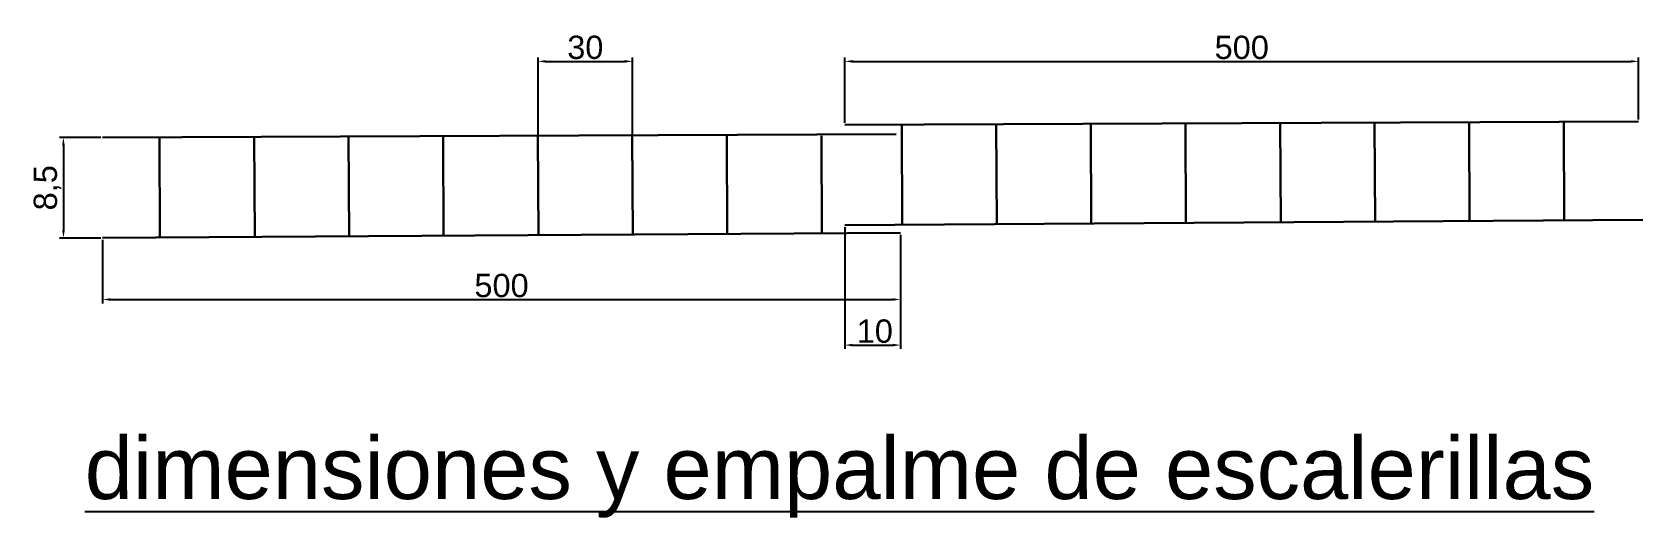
# Model space of a CAD drawing. Header units: centimetres. Extents: x 778 to 15841, y 1585 to 3584.
# Drawn here: x 1236 to 1755, y 1585 to 1741 of the extents above; entities that cross this region are included whole.
import ezdxf

# ---------------------------------------------------------------- set-up
doc = ezdxf.new("R2010")
doc.units = ezdxf.units.CM
doc.layers.get('DEFPOINTS').update_dxf_attribs({"color": 250})
doc.layers.add('armadura horizotal', color=7, linetype='Continuous', lineweight=30, true_color=0xff9eff)
doc.layers.add('Cotas', color=80, linetype='Continuous')
doc.layers.add('Texto', color=7, linetype='Continuous')
doc.styles.get("Standard").update_dxf_attribs({"font": 'arial.ttf'})
doc.dimstyles.new('ISO-25', dxfattribs={"dimtxt": 7.5, "dimasz": 2.5, "dimexe": 1.25, "dimexo": 0.625, "dimtad": 1, "dimtxsty": 'Standard', "dimcen": 2.5, "dimadec": 0, "dimazin": 0, "dimtfac": 1, "dimtmove": 0, "dimatfit": 3, "dimfxl": 1, "dimarcsym": 0})

msp = doc.modelspace()

# ---------------------------------------------------------------- texts
at = {"layer": 'Texto', "insert": (1253.105, 1611.233), "char_height": 26.79303, "attachment_point": 1}
msp.add_mtext_dynamic_manual_height_columns('{\\H0.74646x;\\Ldimensiones y empalme de escalerillas}', width=662.29689, gutter_width=12.5, heights=[106.138], dxfattribs=at)

# ---------------------------------------------------------------- blocks, each defined once
blk = doc.blocks.new('*D232')
at = {"layer": 'Cotas', "color": 0, "lineweight": -2, "transparency": 16777216}
for p, q in [((1258.23, 1707.58), (1244.99, 1707.58)), ((1246.24, 1705.08), (1246.24, 1677.75)), ((1258.23, 1675.25), (1244.99, 1675.25))]:
    blk.add_line(p, q, dxfattribs=at)
at = {"layer": 'Cotas', "color": 0, "transparency": 16777216}
for points in [[(1245.82, 1705.08), (1246.66, 1705.08), (1246.24, 1707.58)], [(1245.82, 1677.75), (1246.66, 1677.75), (1246.24, 1675.25)]]:
    blk.add_solid(points, dxfattribs=at)
at = {"layer": 'DEFPOINTS', "color": 0, "transparency": 16777216}
for p in [(1258.86, 1707.58), (1246.24, 1675.25), (1258.86, 1675.25)]:
    blk.add_point(p, dxfattribs=at)
at = {"layer": 'Cotas', "color": 0, "transparency": 16777216, "insert": (1241.11, 1691.42), "char_height": 7.5, "attachment_point": 5, "rotation": 90}
blk.add_mtext('8,5', dxfattribs=at)
blk = doc.blocks.new('*D233')
at = {"layer": 'Cotas', "color": 0, "lineweight": -2, "transparency": 16777216}
for p, q in [((1515.75, 1676.31), (1515.75, 1654.21)), ((1258.86, 1674.63), (1258.86, 1654.21)), ((1261.36, 1655.46), (1513.25, 1655.46))]:
    blk.add_line(p, q, dxfattribs=at)
at = {"layer": 'Cotas', "color": 0, "transparency": 16777216}
for points in [[(1261.36, 1655.88), (1261.36, 1655.05), (1258.86, 1655.46)], [(1513.25, 1655.88), (1513.25, 1655.05), (1515.75, 1655.46)]]:
    blk.add_solid(points, dxfattribs=at)
at = {"layer": 'DEFPOINTS', "color": 0, "transparency": 16777216}
for p in [(1258.86, 1675.25), (1515.75, 1676.94), (1515.75, 1655.46)]:
    blk.add_point(p, dxfattribs=at)
at = {"layer": 'Cotas', "color": 0, "transparency": 16777216, "insert": (1387.3, 1659.92), "char_height": 7.5, "attachment_point": 5}
blk.add_mtext('500', dxfattribs=at)
blk = doc.blocks.new('*D234')
at = {"layer": 'Cotas', "color": 0, "lineweight": -2, "transparency": 16777216}
for p, q in [((1497.86, 1712.34), (1497.86, 1733.36)), ((1500.36, 1732.11), (1750.91, 1732.11)), ((1753.41, 1713.39), (1753.41, 1733.36))]:
    blk.add_line(p, q, dxfattribs=at)
at = {"layer": 'Cotas', "color": 0, "transparency": 16777216}
for points in [[(1500.36, 1732.52), (1500.36, 1731.69), (1497.86, 1732.11)], [(1750.91, 1732.52), (1750.91, 1731.69), (1753.41, 1732.11)]]:
    blk.add_solid(points, dxfattribs=at)
at = {"layer": 'DEFPOINTS', "color": 0, "transparency": 16777216}
for p in [(1753.41, 1732.11), (1497.86, 1711.71), (1753.41, 1712.76)]:
    blk.add_point(p, dxfattribs=at)
at = {"layer": 'Cotas', "color": 0, "transparency": 16777216, "insert": (1625.63, 1736.56), "char_height": 7.5, "attachment_point": 5}
blk.add_mtext('500', dxfattribs=at)
blk = doc.blocks.new('*D235')
at = {"layer": 'Cotas', "color": 0, "lineweight": -2, "transparency": 16777216}
for p, q in [((1497.86, 1678.76), (1497.86, 1639.54)), ((1515.75, 1676.31), (1515.75, 1639.54)), ((1500.36, 1640.79), (1513.25, 1640.79))]:
    blk.add_line(p, q, dxfattribs=at)
at = {"layer": 'Cotas', "color": 0, "transparency": 16777216}
for points in [[(1500.36, 1641.2), (1500.36, 1640.37), (1497.86, 1640.79)], [(1513.25, 1641.2), (1513.25, 1640.37), (1515.75, 1640.79)]]:
    blk.add_solid(points, dxfattribs=at)
at = {"layer": 'DEFPOINTS', "color": 0, "transparency": 16777216}
for p in [(1497.86, 1679.38), (1515.75, 1676.94), (1515.75, 1640.79)]:
    blk.add_point(p, dxfattribs=at)
at = {"layer": 'Cotas', "color": 0, "transparency": 16777216, "insert": (1507.48, 1645.24), "char_height": 7.5, "attachment_point": 5}
blk.add_mtext('10', dxfattribs=at)
blk = doc.blocks.new('*D236')
at = {"layer": 'Cotas', "color": 0, "lineweight": -2, "transparency": 16777216}
for p, q in [((1399.06, 1692.73), (1399.06, 1733.36)), ((1401.56, 1732.11), (1426.98, 1732.11)), ((1429.48, 1692.83), (1429.48, 1733.36))]:
    blk.add_line(p, q, dxfattribs=at)
at = {"layer": 'Cotas', "color": 0, "transparency": 16777216}
for points in [[(1401.56, 1732.52), (1401.56, 1731.69), (1399.06, 1732.11)], [(1426.98, 1732.52), (1426.98, 1731.69), (1429.48, 1732.11)]]:
    blk.add_solid(points, dxfattribs=at)
at = {"layer": 'DEFPOINTS', "color": 0, "transparency": 16777216}
for p in [(1429.48, 1732.11), (1399.06, 1692.1), (1429.48, 1692.2)]:
    blk.add_point(p, dxfattribs=at)
at = {"layer": 'Cotas', "color": 0, "transparency": 16777216, "insert": (1414.27, 1736.57), "char_height": 7.5, "width": 23.8557, "attachment_point": 5}
blk.add_mtext('30', dxfattribs=at)

# ---------------------------------------------------------------- dimensions: what is measured, and where the dimension line sits
at = {"layer": 'Cotas'}
for base, p1, p2, text, picture, middle in [((1429.476, 1732.108), (1399.063, 1692.104), (1429.476, 1692.204), '30', '*D236', (1414.27, 1736.565)), ((1753.406, 1732.108), (1497.862, 1711.71), (1753.406, 1712.761), '500', '*D234', (1625.634, 1736.562)), ((1515.75, 1655.463), (1258.858, 1675.255), (1515.75, 1676.939), '500', '*D233', (1387.304, 1659.917))]:
    dim = msp.add_linear_dim(base=base, p1=p1, p2=p2, text=text, dimstyle='ISO-25', dxfattribs=at)
    dim.commit()
    dim.dimension.update_dxf_attribs({"geometry": picture, "text_midpoint": middle})
dim = msp.add_linear_dim(base=(1246.242, 1675.255), p1=(1258.855, 1707.584), p2=(1258.858, 1675.255), angle=90, text='8,5', dimstyle='ISO-25', dxfattribs=at)
dim.commit()
dim.dimension.update_dxf_attribs({"geometry": '*D232', "text_midpoint": (1241.109, 1691.42)})
dim = msp.add_linear_dim(base=(1515.75, 1640.785), p1=(1497.865, 1679.381), p2=(1515.75, 1676.939), text='10', dimstyle='ISO-25', dxfattribs=at)
dim.commit()
dim.dimension.update_dxf_attribs({"geometry": '*D235', "text_midpoint": (1507.477, 1640.785), "dimtype": 160})

# ---------------------------------------------------------------- linework, layer by layer
at = {"layer": 'armadura horizotal'}
for p, q in [((1497.862, 1711.71), (1753.406, 1712.761)), ((1516.159, 1711.911), (1516.288, 1679.501)), ((1546.61, 1711.911), (1546.822, 1679.702)), ((1577.062, 1712.036), (1577.196, 1679.901)), ((1607.514, 1712.036), (1607.646, 1680.1)), ((1637.965, 1712.159), (1638.174, 1680.301)), ((1668.417, 1712.159), (1668.548, 1680.5)), ((1698.868, 1712.284), (1698.998, 1680.699)), ((1729.32, 1712.284), (1729.449, 1680.899)), ((1258.855, 1707.584), (1514.4, 1708.635)), ((1277.152, 1707.785), (1277.281, 1675.376)), ((1307.604, 1707.785), (1307.815, 1675.576)), ((1338.055, 1707.91), (1338.189, 1675.775)), ((1368.507, 1707.91), (1368.64, 1675.975)), ((1398.959, 1708.033), (1399.168, 1676.175)), ((1429.411, 1708.033), (1429.541, 1676.374)), ((1459.862, 1708.158), (1459.991, 1676.574)), ((1490.314, 1708.158), (1490.443, 1676.773)), ((1497.865, 1679.381), (1754.757, 1681.065)), ((1258.858, 1675.255), (1515.75, 1676.939))]:
    msp.add_line(p, q, dxfattribs=at)

msp.set_redraw_order([(e.dxf.handle, doc.entitydb.next_handle()) for e in msp.query("TEXT MTEXT ATTDEF DIMENSION ARC_DIMENSION")])  # texts and dimensions are drawn at this point

doc.saveas('drawing.dxf')
